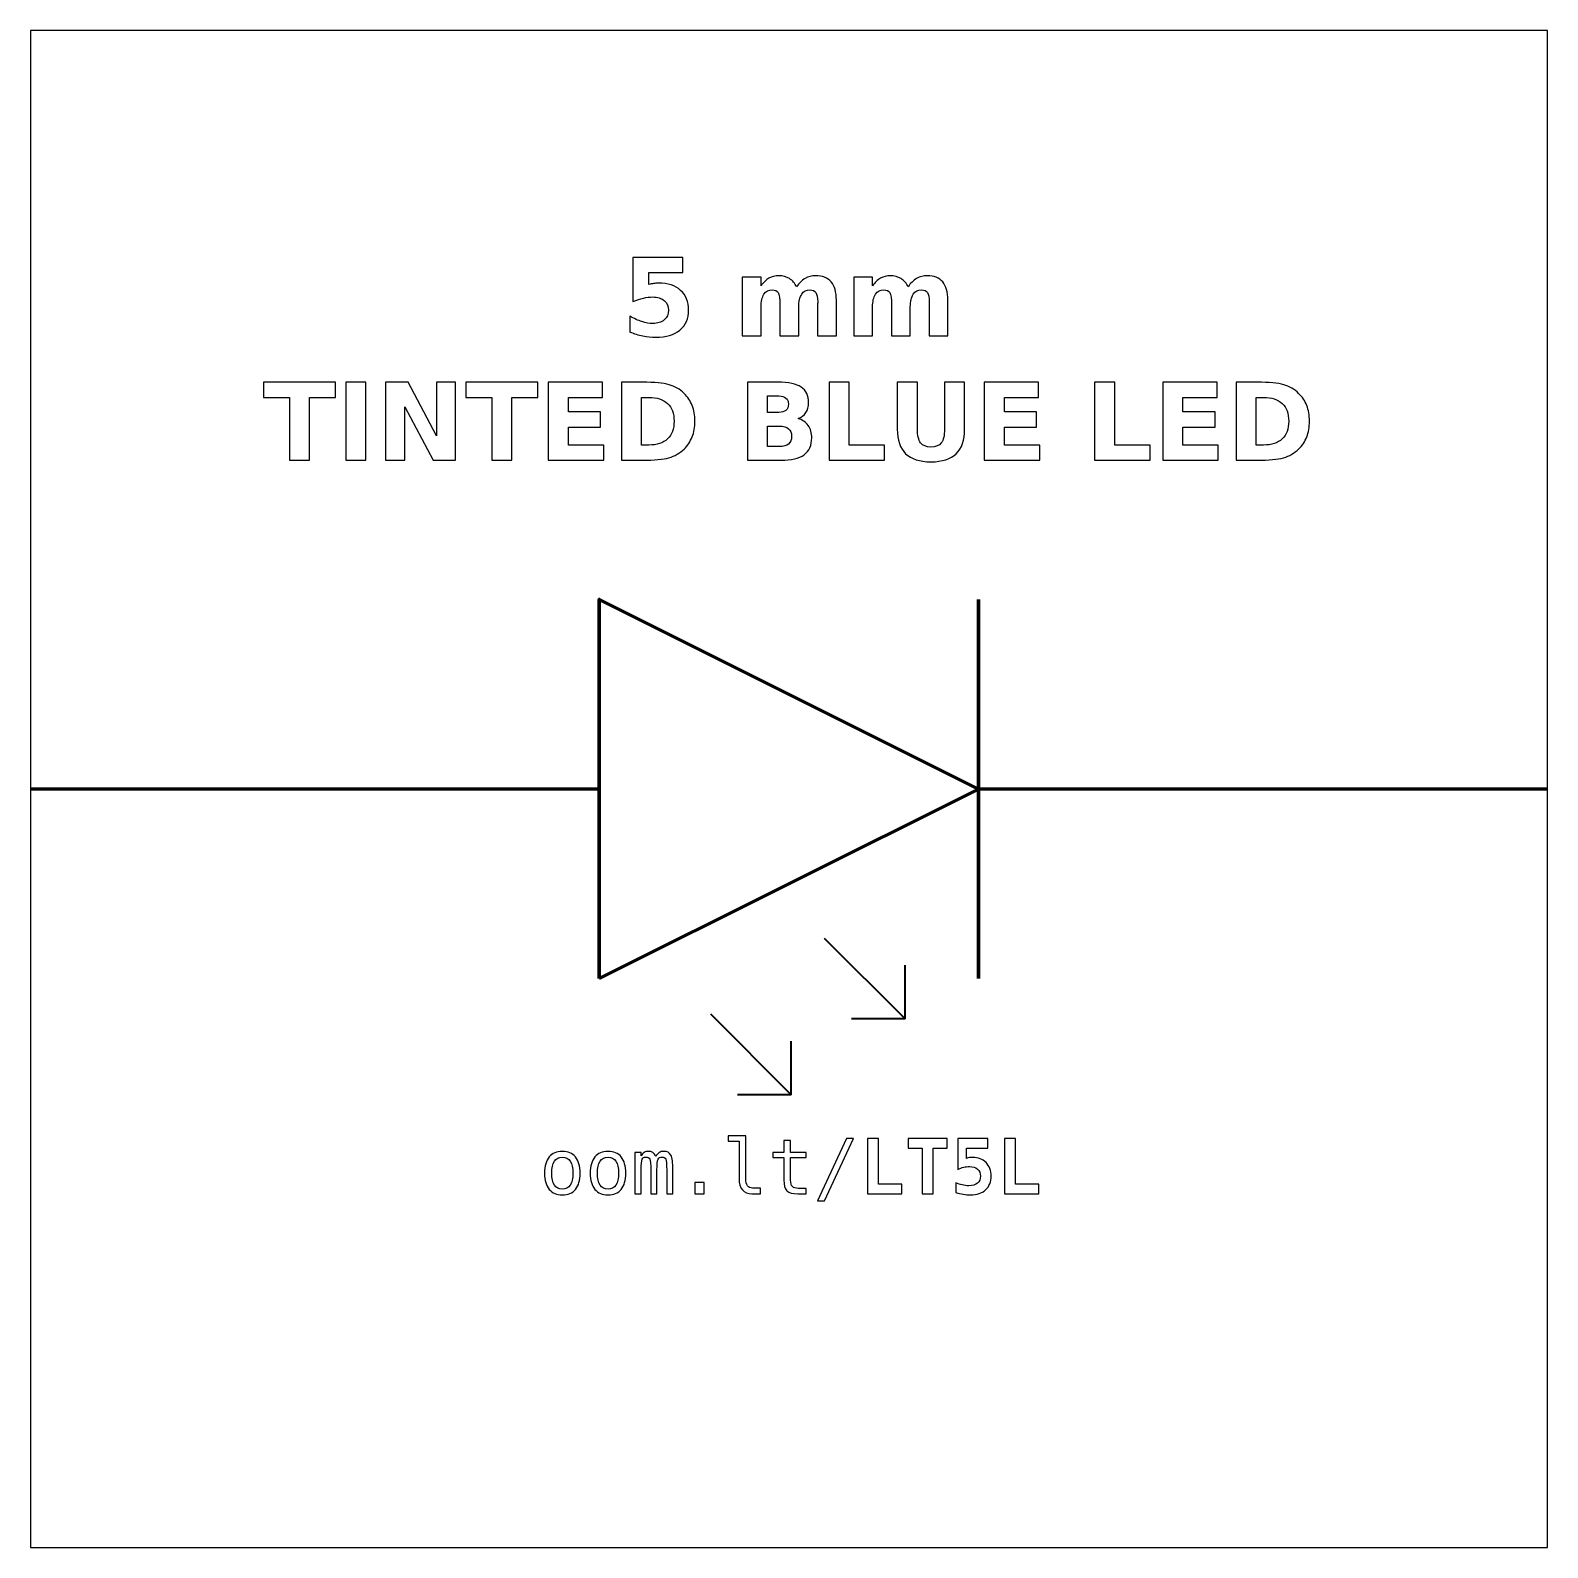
# Model space of a CAD drawing. Header units: centimetres. Extents: x -11.5 to -9.5, y -15.85 to -13.85.
import ezdxf

# ---------------------------------------------------------------- set-up
doc = ezdxf.new("R2010")
doc.units = ezdxf.units.CM
doc.header["$MEASUREMENT"] = 0
doc.layers.add('Layer 1', color=7, linetype='Continuous')

msp = doc.modelspace()

# ---------------------------------------------------------------- linework, layer by layer
at = {"layer": 'Layer 1', "color": 7}
msp.add_open_spline([(-11.5, -13.85), (-11.5, -13.85), (-9.5, -13.85), (-9.5, -13.85), (-9.5, -13.85), (-9.5, -13.85), (-9.5, -15.85), (-9.5, -15.85), (-9.5, -15.85), (-9.5, -15.85), (-11.5, -15.85), (-11.5, -15.85), (-11.5, -15.85), (-11.5, -15.85), (-11.5, -13.85), (-11.5, -13.85)], degree=3, knots=[0, 0, 0, 0, 0.25, 0.25, 0.25, 0.25, 0.5, 0.5, 0.5, 0.5, 0.75, 0.75, 0.75, 0.75, 1, 1, 1, 1], dxfattribs=at)
at = {"layer": 'Layer 1', "color": 250}
for points, knots in [([(-10.70574, -14.14959), (-10.70574, -14.14959), (-10.6398, -14.14959), (-10.6398, -14.14959), (-10.6398, -14.14959), (-10.6398, -14.14959), (-10.6398, -14.16909), (-10.6398, -14.16909), (-10.6398, -14.16909), (-10.6398, -14.16909), (-10.6846, -14.16909), (-10.6846, -14.16909), (-10.6846, -14.16909), (-10.6846, -14.16909), (-10.6846, -14.18501), (-10.6846, -14.18501), (-10.6846, -14.18501), (-10.68258, -14.18447), (-10.68055, -14.18405), (-10.67851, -14.18374), (-10.67851, -14.18374), (-10.67646, -14.18343), (-10.67432, -14.18329), (-10.67213, -14.18329), (-10.67213, -14.18329), (-10.65958, -14.18329), (-10.64982, -14.18642), (-10.64283, -14.1927), (-10.64283, -14.1927), (-10.63585, -14.19896), (-10.63237, -14.2077), (-10.63237, -14.2189), (-10.63237, -14.2189), (-10.63237, -14.23002), (-10.63618, -14.23873), (-10.64377, -14.24503), (-10.64377, -14.24503), (-10.65137, -14.25131), (-10.66193, -14.25446), (-10.67543, -14.25446), (-10.67543, -14.25446), (-10.68126, -14.25446), (-10.68705, -14.25389), (-10.69276, -14.25277), (-10.69276, -14.25277), (-10.69848, -14.25164), (-10.70417, -14.24994), (-10.70981, -14.24764), (-10.70981, -14.24764), (-10.70981, -14.24764), (-10.70981, -14.22675), (-10.70981, -14.22675), (-10.70981, -14.22675), (-10.70421, -14.22998), (-10.6989, -14.23238), (-10.69387, -14.23397), (-10.69387, -14.23397), (-10.68883, -14.2356), (-10.68408, -14.2364), (-10.67964, -14.2364), (-10.67964, -14.2364), (-10.67319, -14.2364), (-10.66814, -14.23482), (-10.66444, -14.23167), (-10.66444, -14.23167), (-10.66075, -14.22854), (-10.65889, -14.22429), (-10.65889, -14.2189), (-10.65889, -14.2189), (-10.65889, -14.21349), (-10.66075, -14.20923), (-10.66444, -14.20611), (-10.66444, -14.20611), (-10.66814, -14.20298), (-10.67319, -14.20143), (-10.67964, -14.20143), (-10.67964, -14.20143), (-10.68345, -14.20143), (-10.68752, -14.20192), (-10.69182, -14.20291), (-10.69182, -14.20291), (-10.69615, -14.20389), (-10.70078, -14.20542), (-10.70574, -14.20749), (-10.70574, -14.20749), (-10.70574, -14.20749), (-10.70574, -14.14959), (-10.70574, -14.14959)], [0, 0, 0, 0, 0.0454545, 0.0454545, 0.0454545, 0.0454545, 0.0909091, 0.0909091, 0.0909091, 0.0909091, 0.1363636, 0.1363636, 0.1363636, 0.1363636, 0.1818182, 0.1818182, 0.1818182, 0.1818182, 0.2272727, 0.2272727, 0.2272727, 0.2272727, 0.2727273, 0.2727273, 0.2727273, 0.2727273, 0.3181818, 0.3181818, 0.3181818, 0.3181818, 0.3636364, 0.3636364, 0.3636364, 0.3636364, 0.4090909, 0.4090909, 0.4090909, 0.4090909, 0.4545455, 0.4545455, 0.4545455, 0.4545455, 0.5, 0.5, 0.5, 0.5, 0.5454545, 0.5454545, 0.5454545, 0.5454545, 0.5909091, 0.5909091, 0.5909091, 0.5909091, 0.6363636, 0.6363636, 0.6363636, 0.6363636, 0.6818182, 0.6818182, 0.6818182, 0.6818182, 0.7272727, 0.7272727, 0.7272727, 0.7272727, 0.7727273, 0.7727273, 0.7727273, 0.7727273, 0.8181818, 0.8181818, 0.8181818, 0.8181818, 0.8636364, 0.8636364, 0.8636364, 0.8636364, 0.9090909, 0.9090909, 0.9090909, 0.9090909, 0.9545455, 0.9545455, 0.9545455, 0.9545455, 1, 1, 1, 1]), ([(-10.49001, -14.18811), (-10.48688, -14.18334), (-10.48319, -14.17969), (-10.47888, -14.1772), (-10.47888, -14.1772), (-10.47458, -14.17468), (-10.46988, -14.17344), (-10.46473, -14.17344), (-10.46473, -14.17344), (-10.45586, -14.17344), (-10.44911, -14.17617), (-10.44448, -14.18165), (-10.44448, -14.18165), (-10.43984, -14.1871), (-10.43751, -14.19505), (-10.43751, -14.20547), (-10.43751, -14.20547), (-10.43751, -14.20547), (-10.43751, -14.25246), (-10.43751, -14.25246), (-10.43751, -14.25246), (-10.43751, -14.25246), (-10.46233, -14.25246), (-10.46233, -14.25246), (-10.46233, -14.25246), (-10.46233, -14.25246), (-10.46233, -14.21222), (-10.46233, -14.21222), (-10.46233, -14.21222), (-10.46228, -14.21163), (-10.46226, -14.21102), (-10.46223, -14.21036), (-10.46223, -14.21036), (-10.46221, -14.20973), (-10.46219, -14.20881), (-10.46219, -14.20761), (-10.46219, -14.20761), (-10.46219, -14.20215), (-10.46298, -14.19818), (-10.46461, -14.19573), (-10.46461, -14.19573), (-10.46621, -14.19326), (-10.46879, -14.19204), (-10.47237, -14.19204), (-10.47237, -14.19204), (-10.47707, -14.19204), (-10.48067, -14.19397), (-10.48323, -14.19783), (-10.48323, -14.19783), (-10.48577, -14.20168), (-10.48709, -14.20726), (-10.48719, -14.21457), (-10.48719, -14.21457), (-10.48719, -14.21457), (-10.48719, -14.25246), (-10.48719, -14.25246), (-10.48719, -14.25246), (-10.48719, -14.25246), (-10.512, -14.25246), (-10.512, -14.25246), (-10.512, -14.25246), (-10.512, -14.25246), (-10.512, -14.21222), (-10.512, -14.21222), (-10.512, -14.21222), (-10.512, -14.20368), (-10.51273, -14.19818), (-10.51421, -14.19573), (-10.51421, -14.19573), (-10.51567, -14.19326), (-10.51828, -14.19204), (-10.52204, -14.19204), (-10.52204, -14.19204), (-10.52679, -14.19204), (-10.53044, -14.19399), (-10.533, -14.19787), (-10.533, -14.19787), (-10.53556, -14.20175), (-10.53686, -14.20728), (-10.53686, -14.2145), (-10.53686, -14.2145), (-10.53686, -14.2145), (-10.53686, -14.25246), (-10.53686, -14.25246), (-10.53686, -14.25246), (-10.53686, -14.25246), (-10.56167, -14.25246), (-10.56167, -14.25246), (-10.56167, -14.25246), (-10.56167, -14.25246), (-10.56167, -14.1753), (-10.56167, -14.1753), (-10.56167, -14.1753), (-10.56167, -14.1753), (-10.53686, -14.1753), (-10.53686, -14.1753), (-10.53686, -14.1753), (-10.53686, -14.1753), (-10.53686, -14.18661), (-10.53686, -14.18661), (-10.53686, -14.18661), (-10.53382, -14.18223), (-10.53034, -14.17897), (-10.52641, -14.17675), (-10.52641, -14.17675), (-10.52249, -14.17454), (-10.51816, -14.17344), (-10.51343, -14.17344), (-10.51343, -14.17344), (-10.50812, -14.17344), (-10.50339, -14.17473), (-10.49932, -14.1773), (-10.49932, -14.1773), (-10.49523, -14.17988), (-10.49212, -14.18348), (-10.49001, -14.18811)], [0, 0, 0, 0, 0.0344828, 0.0344828, 0.0344828, 0.0344828, 0.0689655, 0.0689655, 0.0689655, 0.0689655, 0.1034483, 0.1034483, 0.1034483, 0.1034483, 0.137931, 0.137931, 0.137931, 0.137931, 0.1724138, 0.1724138, 0.1724138, 0.1724138, 0.2068966, 0.2068966, 0.2068966, 0.2068966, 0.2413793, 0.2413793, 0.2413793, 0.2413793, 0.2758621, 0.2758621, 0.2758621, 0.2758621, 0.3103448, 0.3103448, 0.3103448, 0.3103448, 0.3448276, 0.3448276, 0.3448276, 0.3448276, 0.3793103, 0.3793103, 0.3793103, 0.3793103, 0.4137931, 0.4137931, 0.4137931, 0.4137931, 0.4482759, 0.4482759, 0.4482759, 0.4482759, 0.4827586, 0.4827586, 0.4827586, 0.4827586, 0.5172414, 0.5172414, 0.5172414, 0.5172414, 0.5517241, 0.5517241, 0.5517241, 0.5517241, 0.5862069, 0.5862069, 0.5862069, 0.5862069, 0.6206897, 0.6206897, 0.6206897, 0.6206897, 0.6551724, 0.6551724, 0.6551724, 0.6551724, 0.6896552, 0.6896552, 0.6896552, 0.6896552, 0.7241379, 0.7241379, 0.7241379, 0.7241379, 0.7586207, 0.7586207, 0.7586207, 0.7586207, 0.7931034, 0.7931034, 0.7931034, 0.7931034, 0.8275862, 0.8275862, 0.8275862, 0.8275862, 0.862069, 0.862069, 0.862069, 0.862069, 0.8965517, 0.8965517, 0.8965517, 0.8965517, 0.9310345, 0.9310345, 0.9310345, 0.9310345, 0.9655172, 0.9655172, 0.9655172, 0.9655172, 1, 1, 1, 1]), ([(-10.34297, -14.18811), (-10.33984, -14.18334), (-10.33615, -14.17969), (-10.33184, -14.1772), (-10.33184, -14.1772), (-10.32754, -14.17468), (-10.32284, -14.17344), (-10.31769, -14.17344), (-10.31769, -14.17344), (-10.30882, -14.17344), (-10.30207, -14.17617), (-10.29744, -14.18165), (-10.29744, -14.18165), (-10.2928, -14.1871), (-10.29047, -14.19505), (-10.29047, -14.20547), (-10.29047, -14.20547), (-10.29047, -14.20547), (-10.29047, -14.25246), (-10.29047, -14.25246), (-10.29047, -14.25246), (-10.29047, -14.25246), (-10.31529, -14.25246), (-10.31529, -14.25246), (-10.31529, -14.25246), (-10.31529, -14.25246), (-10.31529, -14.21222), (-10.31529, -14.21222), (-10.31529, -14.21222), (-10.31524, -14.21163), (-10.31522, -14.21102), (-10.31519, -14.21036), (-10.31519, -14.21036), (-10.31517, -14.20973), (-10.31515, -14.20881), (-10.31515, -14.20761), (-10.31515, -14.20761), (-10.31515, -14.20215), (-10.31594, -14.19818), (-10.31757, -14.19573), (-10.31757, -14.19573), (-10.31917, -14.19326), (-10.32175, -14.19204), (-10.32533, -14.19204), (-10.32533, -14.19204), (-10.33003, -14.19204), (-10.33363, -14.19397), (-10.33619, -14.19783), (-10.33619, -14.19783), (-10.33873, -14.20168), (-10.34005, -14.20726), (-10.34015, -14.21457), (-10.34015, -14.21457), (-10.34015, -14.21457), (-10.34015, -14.25246), (-10.34015, -14.25246), (-10.34015, -14.25246), (-10.34015, -14.25246), (-10.36496, -14.25246), (-10.36496, -14.25246), (-10.36496, -14.25246), (-10.36496, -14.25246), (-10.36496, -14.21222), (-10.36496, -14.21222), (-10.36496, -14.21222), (-10.36496, -14.20368), (-10.36569, -14.19818), (-10.36717, -14.19573), (-10.36717, -14.19573), (-10.36863, -14.19326), (-10.37124, -14.19204), (-10.375, -14.19204), (-10.375, -14.19204), (-10.37975, -14.19204), (-10.3834, -14.19399), (-10.38596, -14.19787), (-10.38596, -14.19787), (-10.38852, -14.20175), (-10.38982, -14.20728), (-10.38982, -14.2145), (-10.38982, -14.2145), (-10.38982, -14.2145), (-10.38982, -14.25246), (-10.38982, -14.25246), (-10.38982, -14.25246), (-10.38982, -14.25246), (-10.41463, -14.25246), (-10.41463, -14.25246), (-10.41463, -14.25246), (-10.41463, -14.25246), (-10.41463, -14.1753), (-10.41463, -14.1753), (-10.41463, -14.1753), (-10.41463, -14.1753), (-10.38982, -14.1753), (-10.38982, -14.1753), (-10.38982, -14.1753), (-10.38982, -14.1753), (-10.38982, -14.18661), (-10.38982, -14.18661), (-10.38982, -14.18661), (-10.38678, -14.18223), (-10.3833, -14.17897), (-10.37937, -14.17675), (-10.37937, -14.17675), (-10.37545, -14.17454), (-10.37112, -14.17344), (-10.36639, -14.17344), (-10.36639, -14.17344), (-10.36108, -14.17344), (-10.35635, -14.17473), (-10.35228, -14.1773), (-10.35228, -14.1773), (-10.34819, -14.17988), (-10.34508, -14.18348), (-10.34297, -14.18811)], [0, 0, 0, 0, 0.0344828, 0.0344828, 0.0344828, 0.0344828, 0.0689655, 0.0689655, 0.0689655, 0.0689655, 0.1034483, 0.1034483, 0.1034483, 0.1034483, 0.137931, 0.137931, 0.137931, 0.137931, 0.1724138, 0.1724138, 0.1724138, 0.1724138, 0.2068966, 0.2068966, 0.2068966, 0.2068966, 0.2413793, 0.2413793, 0.2413793, 0.2413793, 0.2758621, 0.2758621, 0.2758621, 0.2758621, 0.3103448, 0.3103448, 0.3103448, 0.3103448, 0.3448276, 0.3448276, 0.3448276, 0.3448276, 0.3793103, 0.3793103, 0.3793103, 0.3793103, 0.4137931, 0.4137931, 0.4137931, 0.4137931, 0.4482759, 0.4482759, 0.4482759, 0.4482759, 0.4827586, 0.4827586, 0.4827586, 0.4827586, 0.5172414, 0.5172414, 0.5172414, 0.5172414, 0.5517241, 0.5517241, 0.5517241, 0.5517241, 0.5862069, 0.5862069, 0.5862069, 0.5862069, 0.6206897, 0.6206897, 0.6206897, 0.6206897, 0.6551724, 0.6551724, 0.6551724, 0.6551724, 0.6896552, 0.6896552, 0.6896552, 0.6896552, 0.7241379, 0.7241379, 0.7241379, 0.7241379, 0.7586207, 0.7586207, 0.7586207, 0.7586207, 0.7931034, 0.7931034, 0.7931034, 0.7931034, 0.8275862, 0.8275862, 0.8275862, 0.8275862, 0.862069, 0.862069, 0.862069, 0.862069, 0.8965517, 0.8965517, 0.8965517, 0.8965517, 0.9310345, 0.9310345, 0.9310345, 0.9310345, 0.9655172, 0.9655172, 0.9655172, 0.9655172, 1, 1, 1, 1]), ([(-11.1927, -14.31384), (-11.1927, -14.31384), (-11.0979, -14.31384), (-11.0979, -14.31384), (-11.0979, -14.31384), (-11.0979, -14.31384), (-11.0979, -14.3339), (-11.0979, -14.3339), (-11.0979, -14.3339), (-11.0979, -14.3339), (-11.132, -14.3339), (-11.132, -14.3339), (-11.132, -14.3339), (-11.132, -14.3339), (-11.132, -14.41671), (-11.132, -14.41671), (-11.132, -14.41671), (-11.132, -14.41671), (-11.15853, -14.41671), (-11.15853, -14.41671), (-11.15853, -14.41671), (-11.15853, -14.41671), (-11.15853, -14.3339), (-11.15853, -14.3339), (-11.15853, -14.3339), (-11.15853, -14.3339), (-11.1927, -14.3339), (-11.1927, -14.3339), (-11.1927, -14.3339), (-11.1927, -14.3339), (-11.1927, -14.31384), (-11.1927, -14.31384)], [0, 0, 0, 0, 0.125, 0.125, 0.125, 0.125, 0.25, 0.25, 0.25, 0.25, 0.375, 0.375, 0.375, 0.375, 0.5, 0.5, 0.5, 0.5, 0.625, 0.625, 0.625, 0.625, 0.75, 0.75, 0.75, 0.75, 0.875, 0.875, 0.875, 0.875, 1, 1, 1, 1]), ([(-11.08416, -14.31384), (-11.08416, -14.31384), (-11.05763, -14.31384), (-11.05763, -14.31384), (-11.05763, -14.31384), (-11.05763, -14.31384), (-11.05763, -14.41671), (-11.05763, -14.41671), (-11.05763, -14.41671), (-11.05763, -14.41671), (-11.08416, -14.41671), (-11.08416, -14.41671), (-11.08416, -14.41671), (-11.08416, -14.41671), (-11.08416, -14.31384), (-11.08416, -14.31384)], [0, 0, 0, 0, 0.25, 0.25, 0.25, 0.25, 0.5, 0.5, 0.5, 0.5, 0.75, 0.75, 0.75, 0.75, 1, 1, 1, 1]), ([(-11.03167, -14.31384), (-11.03167, -14.31384), (-11.00204, -14.31384), (-11.00204, -14.31384), (-11.00204, -14.31384), (-11.00204, -14.31384), (-10.96462, -14.3844), (-10.96462, -14.3844), (-10.96462, -14.3844), (-10.96462, -14.3844), (-10.96462, -14.31384), (-10.96462, -14.31384), (-10.96462, -14.31384), (-10.96462, -14.31384), (-10.93948, -14.31384), (-10.93948, -14.31384), (-10.93948, -14.31384), (-10.93948, -14.31384), (-10.93948, -14.41671), (-10.93948, -14.41671), (-10.93948, -14.41671), (-10.93948, -14.41671), (-10.96911, -14.41671), (-10.96911, -14.41671), (-10.96911, -14.41671), (-10.96911, -14.41671), (-11.00653, -14.34615), (-11.00653, -14.34615), (-11.00653, -14.34615), (-11.00653, -14.34615), (-11.00653, -14.41671), (-11.00653, -14.41671), (-11.00653, -14.41671), (-11.00653, -14.41671), (-11.03167, -14.41671), (-11.03167, -14.41671), (-11.03167, -14.41671), (-11.03167, -14.41671), (-11.03167, -14.31384), (-11.03167, -14.31384)], [0, 0, 0, 0, 0.1, 0.1, 0.1, 0.1, 0.2, 0.2, 0.2, 0.2, 0.3, 0.3, 0.3, 0.3, 0.4, 0.4, 0.4, 0.4, 0.5, 0.5, 0.5, 0.5, 0.6, 0.6, 0.6, 0.6, 0.7, 0.7, 0.7, 0.7, 0.8, 0.8, 0.8, 0.8, 0.9, 0.9, 0.9, 0.9, 1, 1, 1, 1]), ([(-10.92586, -14.31384), (-10.92586, -14.31384), (-10.83106, -14.31384), (-10.83106, -14.31384), (-10.83106, -14.31384), (-10.83106, -14.31384), (-10.83106, -14.3339), (-10.83106, -14.3339), (-10.83106, -14.3339), (-10.83106, -14.3339), (-10.86516, -14.3339), (-10.86516, -14.3339), (-10.86516, -14.3339), (-10.86516, -14.3339), (-10.86516, -14.41671), (-10.86516, -14.41671), (-10.86516, -14.41671), (-10.86516, -14.41671), (-10.89169, -14.41671), (-10.89169, -14.41671), (-10.89169, -14.41671), (-10.89169, -14.41671), (-10.89169, -14.3339), (-10.89169, -14.3339), (-10.89169, -14.3339), (-10.89169, -14.3339), (-10.92586, -14.3339), (-10.92586, -14.3339), (-10.92586, -14.3339), (-10.92586, -14.3339), (-10.92586, -14.31384), (-10.92586, -14.31384)], [0, 0, 0, 0, 0.125, 0.125, 0.125, 0.125, 0.25, 0.25, 0.25, 0.25, 0.375, 0.375, 0.375, 0.375, 0.5, 0.5, 0.5, 0.5, 0.625, 0.625, 0.625, 0.625, 0.75, 0.75, 0.75, 0.75, 0.875, 0.875, 0.875, 0.875, 1, 1, 1, 1]), ([(-10.81732, -14.31384), (-10.81732, -14.31384), (-10.74573, -14.31384), (-10.74573, -14.31384), (-10.74573, -14.31384), (-10.74573, -14.31384), (-10.74573, -14.3339), (-10.74573, -14.3339), (-10.74573, -14.3339), (-10.74573, -14.3339), (-10.79079, -14.3339), (-10.79079, -14.3339), (-10.79079, -14.3339), (-10.79079, -14.3339), (-10.79079, -14.35305), (-10.79079, -14.35305), (-10.79079, -14.35305), (-10.79079, -14.35305), (-10.74844, -14.35305), (-10.74844, -14.35305), (-10.74844, -14.35305), (-10.74844, -14.35305), (-10.74844, -14.37311), (-10.74844, -14.37311), (-10.74844, -14.37311), (-10.74844, -14.37311), (-10.79079, -14.37311), (-10.79079, -14.37311), (-10.79079, -14.37311), (-10.79079, -14.37311), (-10.79079, -14.39665), (-10.79079, -14.39665), (-10.79079, -14.39665), (-10.79079, -14.39665), (-10.74423, -14.39665), (-10.74423, -14.39665), (-10.74423, -14.39665), (-10.74423, -14.39665), (-10.74423, -14.41671), (-10.74423, -14.41671), (-10.74423, -14.41671), (-10.74423, -14.41671), (-10.81732, -14.41671), (-10.81732, -14.41671), (-10.81732, -14.41671), (-10.81732, -14.41671), (-10.81732, -14.31384), (-10.81732, -14.31384)], [0, 0, 0, 0, 0.0833333, 0.0833333, 0.0833333, 0.0833333, 0.1666667, 0.1666667, 0.1666667, 0.1666667, 0.25, 0.25, 0.25, 0.25, 0.3333333, 0.3333333, 0.3333333, 0.3333333, 0.4166667, 0.4166667, 0.4166667, 0.4166667, 0.5, 0.5, 0.5, 0.5, 0.5833333, 0.5833333, 0.5833333, 0.5833333, 0.6666667, 0.6666667, 0.6666667, 0.6666667, 0.75, 0.75, 0.75, 0.75, 0.8333333, 0.8333333, 0.8333333, 0.8333333, 0.9166667, 0.9166667, 0.9166667, 0.9166667, 1, 1, 1, 1]), ([(-10.72092, -14.31384), (-10.72092, -14.31384), (-10.69293, -14.31384), (-10.69293, -14.31384), (-10.69293, -14.31384), (-10.67732, -14.31384), (-10.6657, -14.31495), (-10.65806, -14.31718), (-10.65806, -14.31718), (-10.65041, -14.31941), (-10.64385, -14.32318), (-10.63837, -14.32852), (-10.63837, -14.32852), (-10.63355, -14.33315), (-10.62998, -14.33851), (-10.62762, -14.34458), (-10.62762, -14.34458), (-10.6253, -14.35062), (-10.62412, -14.35749), (-10.62412, -14.36518), (-10.62412, -14.36518), (-10.62412, -14.37294), (-10.6253, -14.37986), (-10.62762, -14.38595), (-10.62762, -14.38595), (-10.62998, -14.39204), (-10.63355, -14.3974), (-10.63837, -14.40203), (-10.63837, -14.40203), (-10.6439, -14.40737), (-10.65051, -14.41114), (-10.65822, -14.41337), (-10.65822, -14.41337), (-10.66594, -14.4156), (-10.67751, -14.41671), (-10.69293, -14.41671), (-10.69293, -14.41671), (-10.69293, -14.41671), (-10.72092, -14.41671), (-10.72092, -14.41671), (-10.72092, -14.41671), (-10.72092, -14.41671), (-10.72092, -14.31384), (-10.72092, -14.31384)], [0, 0, 0, 0, 0.0909091, 0.0909091, 0.0909091, 0.0909091, 0.1818182, 0.1818182, 0.1818182, 0.1818182, 0.2727273, 0.2727273, 0.2727273, 0.2727273, 0.3636364, 0.3636364, 0.3636364, 0.3636364, 0.4545455, 0.4545455, 0.4545455, 0.4545455, 0.5454545, 0.5454545, 0.5454545, 0.5454545, 0.6363636, 0.6363636, 0.6363636, 0.6363636, 0.7272727, 0.7272727, 0.7272727, 0.7272727, 0.8181818, 0.8181818, 0.8181818, 0.8181818, 0.9090909, 0.9090909, 0.9090909, 0.9090909, 1, 1, 1, 1]), ([(-10.4879, -14.36165), (-10.48221, -14.3633), (-10.47779, -14.36636), (-10.47466, -14.37083), (-10.47466, -14.37083), (-10.47153, -14.37527), (-10.46998, -14.38075), (-10.46998, -14.38722), (-10.46998, -14.38722), (-10.46998, -14.39714), (-10.47335, -14.40453), (-10.48005, -14.4094), (-10.48005, -14.4094), (-10.48675, -14.41426), (-10.49696, -14.41671), (-10.51065, -14.41671), (-10.51065, -14.41671), (-10.51065, -14.41671), (-10.55467, -14.41671), (-10.55467, -14.41671), (-10.55467, -14.41671), (-10.55467, -14.41671), (-10.55467, -14.31384), (-10.55467, -14.31384), (-10.55467, -14.31384), (-10.55467, -14.31384), (-10.51485, -14.31384), (-10.51485, -14.31384), (-10.51485, -14.31384), (-10.50056, -14.31384), (-10.49021, -14.316), (-10.48381, -14.32031), (-10.48381, -14.32031), (-10.47739, -14.32464), (-10.47419, -14.33155), (-10.47419, -14.34105), (-10.47419, -14.34105), (-10.47419, -14.34606), (-10.47537, -14.35032), (-10.4777, -14.35385), (-10.4777, -14.35385), (-10.48005, -14.35735), (-10.48343, -14.35996), (-10.4879, -14.36165)], [0, 0, 0, 0, 0.0909091, 0.0909091, 0.0909091, 0.0909091, 0.1818182, 0.1818182, 0.1818182, 0.1818182, 0.2727273, 0.2727273, 0.2727273, 0.2727273, 0.3636364, 0.3636364, 0.3636364, 0.3636364, 0.4545455, 0.4545455, 0.4545455, 0.4545455, 0.5454545, 0.5454545, 0.5454545, 0.5454545, 0.6363636, 0.6363636, 0.6363636, 0.6363636, 0.7272727, 0.7272727, 0.7272727, 0.7272727, 0.8181818, 0.8181818, 0.8181818, 0.8181818, 0.9090909, 0.9090909, 0.9090909, 0.9090909, 1, 1, 1, 1]), ([(-10.44712, -14.31384), (-10.44712, -14.31384), (-10.42059, -14.31384), (-10.42059, -14.31384), (-10.42059, -14.31384), (-10.42059, -14.31384), (-10.42059, -14.39665), (-10.42059, -14.39665), (-10.42059, -14.39665), (-10.42059, -14.39665), (-10.37403, -14.39665), (-10.37403, -14.39665), (-10.37403, -14.39665), (-10.37403, -14.39665), (-10.37403, -14.41671), (-10.37403, -14.41671), (-10.37403, -14.41671), (-10.37403, -14.41671), (-10.44712, -14.41671), (-10.44712, -14.41671), (-10.44712, -14.41671), (-10.44712, -14.41671), (-10.44712, -14.31384), (-10.44712, -14.31384)], [0, 0, 0, 0, 0.1666667, 0.1666667, 0.1666667, 0.1666667, 0.3333333, 0.3333333, 0.3333333, 0.3333333, 0.5, 0.5, 0.5, 0.5, 0.6666667, 0.6666667, 0.6666667, 0.6666667, 0.8333333, 0.8333333, 0.8333333, 0.8333333, 1, 1, 1, 1]), ([(-10.35721, -14.31384), (-10.35721, -14.31384), (-10.33068, -14.31384), (-10.33068, -14.31384), (-10.33068, -14.31384), (-10.33068, -14.31384), (-10.33068, -14.37551), (-10.33068, -14.37551), (-10.33068, -14.37551), (-10.33068, -14.384), (-10.3293, -14.39009), (-10.32652, -14.39373), (-10.32652, -14.39373), (-10.32374, -14.39738), (-10.31921, -14.39921), (-10.3129, -14.39921), (-10.3129, -14.39921), (-10.30655, -14.39921), (-10.30199, -14.39738), (-10.29922, -14.39373), (-10.29922, -14.39373), (-10.29644, -14.39009), (-10.29505, -14.384), (-10.29505, -14.37551), (-10.29505, -14.37551), (-10.29505, -14.37551), (-10.29505, -14.31384), (-10.29505, -14.31384), (-10.29505, -14.31384), (-10.29505, -14.31384), (-10.26852, -14.31384), (-10.26852, -14.31384), (-10.26852, -14.31384), (-10.26852, -14.31384), (-10.26852, -14.37551), (-10.26852, -14.37551), (-10.26852, -14.37551), (-10.26852, -14.39006), (-10.27217, -14.40091), (-10.27948, -14.40803), (-10.27948, -14.40803), (-10.28677, -14.41516), (-10.29792, -14.41871), (-10.3129, -14.41871), (-10.3129, -14.41871), (-10.32784, -14.41871), (-10.33896, -14.41516), (-10.34625, -14.40803), (-10.34625, -14.40803), (-10.35357, -14.40091), (-10.35721, -14.39006), (-10.35721, -14.37551), (-10.35721, -14.37551), (-10.35721, -14.37551), (-10.35721, -14.31384), (-10.35721, -14.31384)], [0, 0, 0, 0, 0.0714286, 0.0714286, 0.0714286, 0.0714286, 0.1428571, 0.1428571, 0.1428571, 0.1428571, 0.2142857, 0.2142857, 0.2142857, 0.2142857, 0.2857143, 0.2857143, 0.2857143, 0.2857143, 0.3571429, 0.3571429, 0.3571429, 0.3571429, 0.4285714, 0.4285714, 0.4285714, 0.4285714, 0.5, 0.5, 0.5, 0.5, 0.5714286, 0.5714286, 0.5714286, 0.5714286, 0.6428571, 0.6428571, 0.6428571, 0.6428571, 0.7142857, 0.7142857, 0.7142857, 0.7142857, 0.7857143, 0.7857143, 0.7857143, 0.7857143, 0.8571429, 0.8571429, 0.8571429, 0.8571429, 0.9285714, 0.9285714, 0.9285714, 0.9285714, 1, 1, 1, 1]), ([(-10.24263, -14.31384), (-10.24263, -14.31384), (-10.17104, -14.31384), (-10.17104, -14.31384), (-10.17104, -14.31384), (-10.17104, -14.31384), (-10.17104, -14.3339), (-10.17104, -14.3339), (-10.17104, -14.3339), (-10.17104, -14.3339), (-10.2161, -14.3339), (-10.2161, -14.3339), (-10.2161, -14.3339), (-10.2161, -14.3339), (-10.2161, -14.35305), (-10.2161, -14.35305), (-10.2161, -14.35305), (-10.2161, -14.35305), (-10.17375, -14.35305), (-10.17375, -14.35305), (-10.17375, -14.35305), (-10.17375, -14.35305), (-10.17375, -14.37311), (-10.17375, -14.37311), (-10.17375, -14.37311), (-10.17375, -14.37311), (-10.2161, -14.37311), (-10.2161, -14.37311), (-10.2161, -14.37311), (-10.2161, -14.37311), (-10.2161, -14.39665), (-10.2161, -14.39665), (-10.2161, -14.39665), (-10.2161, -14.39665), (-10.16954, -14.39665), (-10.16954, -14.39665), (-10.16954, -14.39665), (-10.16954, -14.39665), (-10.16954, -14.41671), (-10.16954, -14.41671), (-10.16954, -14.41671), (-10.16954, -14.41671), (-10.24263, -14.41671), (-10.24263, -14.41671), (-10.24263, -14.41671), (-10.24263, -14.41671), (-10.24263, -14.31384), (-10.24263, -14.31384)], [0, 0, 0, 0, 0.0833333, 0.0833333, 0.0833333, 0.0833333, 0.1666667, 0.1666667, 0.1666667, 0.1666667, 0.25, 0.25, 0.25, 0.25, 0.3333333, 0.3333333, 0.3333333, 0.3333333, 0.4166667, 0.4166667, 0.4166667, 0.4166667, 0.5, 0.5, 0.5, 0.5, 0.5833333, 0.5833333, 0.5833333, 0.5833333, 0.6666667, 0.6666667, 0.6666667, 0.6666667, 0.75, 0.75, 0.75, 0.75, 0.8333333, 0.8333333, 0.8333333, 0.8333333, 0.9166667, 0.9166667, 0.9166667, 0.9166667, 1, 1, 1, 1]), ([(-10.0971, -14.31384), (-10.0971, -14.31384), (-10.07057, -14.31384), (-10.07057, -14.31384), (-10.07057, -14.31384), (-10.07057, -14.31384), (-10.07057, -14.39665), (-10.07057, -14.39665), (-10.07057, -14.39665), (-10.07057, -14.39665), (-10.02401, -14.39665), (-10.02401, -14.39665), (-10.02401, -14.39665), (-10.02401, -14.39665), (-10.02401, -14.41671), (-10.02401, -14.41671), (-10.02401, -14.41671), (-10.02401, -14.41671), (-10.0971, -14.41671), (-10.0971, -14.41671), (-10.0971, -14.41671), (-10.0971, -14.41671), (-10.0971, -14.31384), (-10.0971, -14.31384)], [0, 0, 0, 0, 0.1666667, 0.1666667, 0.1666667, 0.1666667, 0.3333333, 0.3333333, 0.3333333, 0.3333333, 0.5, 0.5, 0.5, 0.5, 0.6666667, 0.6666667, 0.6666667, 0.6666667, 0.8333333, 0.8333333, 0.8333333, 0.8333333, 1, 1, 1, 1]), ([(-10.00719, -14.31384), (-10.00719, -14.31384), (-9.9356, -14.31384), (-9.9356, -14.31384), (-9.9356, -14.31384), (-9.9356, -14.31384), (-9.9356, -14.3339), (-9.9356, -14.3339), (-9.9356, -14.3339), (-9.9356, -14.3339), (-9.98066, -14.3339), (-9.98066, -14.3339), (-9.98066, -14.3339), (-9.98066, -14.3339), (-9.98066, -14.35305), (-9.98066, -14.35305), (-9.98066, -14.35305), (-9.98066, -14.35305), (-9.93831, -14.35305), (-9.93831, -14.35305), (-9.93831, -14.35305), (-9.93831, -14.35305), (-9.93831, -14.37311), (-9.93831, -14.37311), (-9.93831, -14.37311), (-9.93831, -14.37311), (-9.98066, -14.37311), (-9.98066, -14.37311), (-9.98066, -14.37311), (-9.98066, -14.37311), (-9.98066, -14.39665), (-9.98066, -14.39665), (-9.98066, -14.39665), (-9.98066, -14.39665), (-9.9341, -14.39665), (-9.9341, -14.39665), (-9.9341, -14.39665), (-9.9341, -14.39665), (-9.9341, -14.41671), (-9.9341, -14.41671), (-9.9341, -14.41671), (-9.9341, -14.41671), (-10.00719, -14.41671), (-10.00719, -14.41671), (-10.00719, -14.41671), (-10.00719, -14.41671), (-10.00719, -14.31384), (-10.00719, -14.31384)], [0, 0, 0, 0, 0.0833333, 0.0833333, 0.0833333, 0.0833333, 0.1666667, 0.1666667, 0.1666667, 0.1666667, 0.25, 0.25, 0.25, 0.25, 0.3333333, 0.3333333, 0.3333333, 0.3333333, 0.4166667, 0.4166667, 0.4166667, 0.4166667, 0.5, 0.5, 0.5, 0.5, 0.5833333, 0.5833333, 0.5833333, 0.5833333, 0.6666667, 0.6666667, 0.6666667, 0.6666667, 0.75, 0.75, 0.75, 0.75, 0.8333333, 0.8333333, 0.8333333, 0.8333333, 0.9166667, 0.9166667, 0.9166667, 0.9166667, 1, 1, 1, 1]), ([(-9.91079, -14.31384), (-9.91079, -14.31384), (-9.8828, -14.31384), (-9.8828, -14.31384), (-9.8828, -14.31384), (-9.86719, -14.31384), (-9.85557, -14.31495), (-9.84793, -14.31718), (-9.84793, -14.31718), (-9.84028, -14.31941), (-9.83372, -14.32318), (-9.82824, -14.32852), (-9.82824, -14.32852), (-9.82342, -14.33315), (-9.81985, -14.33851), (-9.81749, -14.34458), (-9.81749, -14.34458), (-9.81517, -14.35062), (-9.81399, -14.35749), (-9.81399, -14.36518), (-9.81399, -14.36518), (-9.81399, -14.37294), (-9.81517, -14.37986), (-9.81749, -14.38595), (-9.81749, -14.38595), (-9.81985, -14.39204), (-9.82342, -14.3974), (-9.82824, -14.40203), (-9.82824, -14.40203), (-9.83377, -14.40737), (-9.84038, -14.41114), (-9.84809, -14.41337), (-9.84809, -14.41337), (-9.85581, -14.4156), (-9.86738, -14.41671), (-9.8828, -14.41671), (-9.8828, -14.41671), (-9.8828, -14.41671), (-9.91079, -14.41671), (-9.91079, -14.41671), (-9.91079, -14.41671), (-9.91079, -14.41671), (-9.91079, -14.31384), (-9.91079, -14.31384)], [0, 0, 0, 0, 0.0909091, 0.0909091, 0.0909091, 0.0909091, 0.1818182, 0.1818182, 0.1818182, 0.1818182, 0.2727273, 0.2727273, 0.2727273, 0.2727273, 0.3636364, 0.3636364, 0.3636364, 0.3636364, 0.4545455, 0.4545455, 0.4545455, 0.4545455, 0.5454545, 0.5454545, 0.5454545, 0.5454545, 0.6363636, 0.6363636, 0.6363636, 0.6363636, 0.7272727, 0.7272727, 0.7272727, 0.7272727, 0.8181818, 0.8181818, 0.8181818, 0.8181818, 0.9090909, 0.9090909, 0.9090909, 0.9090909, 1, 1, 1, 1]), ([(-10.69439, -14.3339), (-10.69439, -14.3339), (-10.69439, -14.39665), (-10.69439, -14.39665), (-10.69439, -14.39665), (-10.69439, -14.39665), (-10.68489, -14.39665), (-10.68489, -14.39665), (-10.68489, -14.39665), (-10.67405, -14.39665), (-10.66577, -14.39397), (-10.66006, -14.38858), (-10.66006, -14.38858), (-10.65434, -14.38322), (-10.65147, -14.37541), (-10.65147, -14.36518), (-10.65147, -14.36518), (-10.65147, -14.35497), (-10.65432, -14.34721), (-10.66001, -14.3419), (-10.66001, -14.3419), (-10.6657, -14.33656), (-10.674, -14.3339), (-10.68489, -14.3339), (-10.68489, -14.3339), (-10.68489, -14.3339), (-10.69439, -14.3339), (-10.69439, -14.3339)], [0, 0, 0, 0, 0.1428571, 0.1428571, 0.1428571, 0.1428571, 0.2857143, 0.2857143, 0.2857143, 0.2857143, 0.4285714, 0.4285714, 0.4285714, 0.4285714, 0.5714286, 0.5714286, 0.5714286, 0.5714286, 0.7142857, 0.7142857, 0.7142857, 0.7142857, 0.8571429, 0.8571429, 0.8571429, 0.8571429, 1, 1, 1, 1]), ([(-10.51347, -14.35366), (-10.50928, -14.35366), (-10.50611, -14.35274), (-10.50397, -14.35091), (-10.50397, -14.35091), (-10.5018, -14.34907), (-10.50072, -14.34637), (-10.50072, -14.34277), (-10.50072, -14.34277), (-10.50072, -14.33924), (-10.5018, -14.33656), (-10.50397, -14.3347), (-10.50397, -14.3347), (-10.50611, -14.33284), (-10.50928, -14.3319), (-10.51347, -14.3319), (-10.51347, -14.3319), (-10.51347, -14.3319), (-10.52814, -14.3319), (-10.52814, -14.3319), (-10.52814, -14.3319), (-10.52814, -14.3319), (-10.52814, -14.35366), (-10.52814, -14.35366), (-10.52814, -14.35366), (-10.52814, -14.35366), (-10.51347, -14.35366), (-10.51347, -14.35366)], [0, 0, 0, 0, 0.1428571, 0.1428571, 0.1428571, 0.1428571, 0.2857143, 0.2857143, 0.2857143, 0.2857143, 0.4285714, 0.4285714, 0.4285714, 0.4285714, 0.5714286, 0.5714286, 0.5714286, 0.5714286, 0.7142857, 0.7142857, 0.7142857, 0.7142857, 0.8571429, 0.8571429, 0.8571429, 0.8571429, 1, 1, 1, 1]), ([(-9.88426, -14.3339), (-9.88426, -14.3339), (-9.88426, -14.39665), (-9.88426, -14.39665), (-9.88426, -14.39665), (-9.88426, -14.39665), (-9.87476, -14.39665), (-9.87476, -14.39665), (-9.87476, -14.39665), (-9.86392, -14.39665), (-9.85564, -14.39397), (-9.84993, -14.38858), (-9.84993, -14.38858), (-9.84421, -14.38322), (-9.84134, -14.37541), (-9.84134, -14.36518), (-9.84134, -14.36518), (-9.84134, -14.35497), (-9.84419, -14.34721), (-9.84988, -14.3419), (-9.84988, -14.3419), (-9.85557, -14.33656), (-9.86387, -14.3339), (-9.87476, -14.3339), (-9.87476, -14.3339), (-9.87476, -14.3339), (-9.88426, -14.3339), (-9.88426, -14.3339)], [0, 0, 0, 0, 0.1428571, 0.1428571, 0.1428571, 0.1428571, 0.2857143, 0.2857143, 0.2857143, 0.2857143, 0.4285714, 0.4285714, 0.4285714, 0.4285714, 0.5714286, 0.5714286, 0.5714286, 0.5714286, 0.7142857, 0.7142857, 0.7142857, 0.7142857, 0.8571429, 0.8571429, 0.8571429, 0.8571429, 1, 1, 1, 1]), ([(-10.51257, -14.39865), (-10.50723, -14.39865), (-10.50324, -14.39752), (-10.50053, -14.39528), (-10.50053, -14.39528), (-10.49785, -14.39303), (-10.49651, -14.38962), (-10.49651, -14.38508), (-10.49651, -14.38508), (-10.49651, -14.38063), (-10.49785, -14.37729), (-10.50051, -14.37506), (-10.50051, -14.37506), (-10.50317, -14.37282), (-10.50719, -14.37172), (-10.51257, -14.37172), (-10.51257, -14.37172), (-10.51257, -14.37172), (-10.52814, -14.37172), (-10.52814, -14.37172), (-10.52814, -14.37172), (-10.52814, -14.37172), (-10.52814, -14.39865), (-10.52814, -14.39865), (-10.52814, -14.39865), (-10.52814, -14.39865), (-10.51257, -14.39865), (-10.51257, -14.39865)], [0, 0, 0, 0, 0.1428571, 0.1428571, 0.1428571, 0.1428571, 0.2857143, 0.2857143, 0.2857143, 0.2857143, 0.4285714, 0.4285714, 0.4285714, 0.4285714, 0.5714286, 0.5714286, 0.5714286, 0.5714286, 0.7142857, 0.7142857, 0.7142857, 0.7142857, 0.8571429, 0.8571429, 0.8571429, 0.8571429, 1, 1, 1, 1]), ([(-10.55682, -15.3638), (-10.55682, -15.36784), (-10.55608, -15.37087), (-10.5546, -15.37292), (-10.5546, -15.37292), (-10.55312, -15.37497), (-10.55093, -15.376), (-10.54803, -15.376), (-10.54803, -15.376), (-10.54803, -15.376), (-10.53753, -15.376), (-10.53753, -15.376), (-10.53753, -15.376), (-10.53753, -15.376), (-10.53753, -15.38362), (-10.53753, -15.38362), (-10.53753, -15.38362), (-10.53753, -15.38362), (-10.5489, -15.38362), (-10.5489, -15.38362), (-10.5489, -15.38362), (-10.55428, -15.38362), (-10.55843, -15.38189), (-10.56138, -15.37844), (-10.56138, -15.37844), (-10.56433, -15.37499), (-10.5658, -15.3701), (-10.5658, -15.3638), (-10.5658, -15.3638), (-10.5658, -15.3638), (-10.5658, -15.31413), (-10.5658, -15.31413), (-10.5658, -15.31413), (-10.5658, -15.31413), (-10.5802, -15.31413), (-10.5802, -15.31413), (-10.5802, -15.31413), (-10.5802, -15.31413), (-10.5802, -15.3071), (-10.5802, -15.3071), (-10.5802, -15.3071), (-10.5802, -15.3071), (-10.55682, -15.3071), (-10.55682, -15.3071), (-10.55682, -15.3071), (-10.55682, -15.3071), (-10.55682, -15.3638), (-10.55682, -15.3638)], [0, 0, 0, 0, 0.0833333, 0.0833333, 0.0833333, 0.0833333, 0.1666667, 0.1666667, 0.1666667, 0.1666667, 0.25, 0.25, 0.25, 0.25, 0.3333333, 0.3333333, 0.3333333, 0.3333333, 0.4166667, 0.4166667, 0.4166667, 0.4166667, 0.5, 0.5, 0.5, 0.5, 0.5833333, 0.5833333, 0.5833333, 0.5833333, 0.6666667, 0.6666667, 0.6666667, 0.6666667, 0.75, 0.75, 0.75, 0.75, 0.8333333, 0.8333333, 0.8333333, 0.8333333, 0.9166667, 0.9166667, 0.9166667, 0.9166667, 1, 1, 1, 1]), ([(-10.49782, -15.3134), (-10.49782, -15.3134), (-10.49782, -15.32893), (-10.49782, -15.32893), (-10.49782, -15.32893), (-10.49782, -15.32893), (-10.4774, -15.32893), (-10.4774, -15.32893), (-10.4774, -15.32893), (-10.4774, -15.32893), (-10.4774, -15.33592), (-10.4774, -15.33592), (-10.4774, -15.33592), (-10.4774, -15.33592), (-10.49782, -15.33592), (-10.49782, -15.33592), (-10.49782, -15.33592), (-10.49782, -15.33592), (-10.49782, -15.3656), (-10.49782, -15.3656), (-10.49782, -15.3656), (-10.49782, -15.36964), (-10.49706, -15.37245), (-10.49552, -15.37404), (-10.49552, -15.37404), (-10.49399, -15.37564), (-10.49132, -15.37644), (-10.48752, -15.37644), (-10.48752, -15.37644), (-10.48752, -15.37644), (-10.4774, -15.37644), (-10.4774, -15.37644), (-10.4774, -15.37644), (-10.4774, -15.37644), (-10.4774, -15.38362), (-10.4774, -15.38362), (-10.4774, -15.38362), (-10.4774, -15.38362), (-10.48839, -15.38362), (-10.48839, -15.38362), (-10.48839, -15.38362), (-10.49514, -15.38362), (-10.49989, -15.38227), (-10.50266, -15.37957), (-10.50266, -15.37957), (-10.50542, -15.37687), (-10.50681, -15.3722), (-10.50681, -15.3656), (-10.50681, -15.3656), (-10.50681, -15.3656), (-10.50681, -15.33592), (-10.50681, -15.33592), (-10.50681, -15.33592), (-10.50681, -15.33592), (-10.52141, -15.33592), (-10.52141, -15.33592), (-10.52141, -15.33592), (-10.52141, -15.33592), (-10.52141, -15.32893), (-10.52141, -15.32893), (-10.52141, -15.32893), (-10.52141, -15.32893), (-10.50681, -15.32893), (-10.50681, -15.32893), (-10.50681, -15.32893), (-10.50681, -15.32893), (-10.50681, -15.3134), (-10.50681, -15.3134), (-10.50681, -15.3134), (-10.50681, -15.3134), (-10.49782, -15.3134), (-10.49782, -15.3134)], [0, 0, 0, 0, 0.0555556, 0.0555556, 0.0555556, 0.0555556, 0.1111111, 0.1111111, 0.1111111, 0.1111111, 0.1666667, 0.1666667, 0.1666667, 0.1666667, 0.2222222, 0.2222222, 0.2222222, 0.2222222, 0.2777778, 0.2777778, 0.2777778, 0.2777778, 0.3333333, 0.3333333, 0.3333333, 0.3333333, 0.3888889, 0.3888889, 0.3888889, 0.3888889, 0.4444444, 0.4444444, 0.4444444, 0.4444444, 0.5, 0.5, 0.5, 0.5, 0.5555556, 0.5555556, 0.5555556, 0.5555556, 0.6111111, 0.6111111, 0.6111111, 0.6111111, 0.6666667, 0.6666667, 0.6666667, 0.6666667, 0.7222222, 0.7222222, 0.7222222, 0.7222222, 0.7777778, 0.7777778, 0.7777778, 0.7777778, 0.8333333, 0.8333333, 0.8333333, 0.8333333, 0.8888889, 0.8888889, 0.8888889, 0.8888889, 0.9444444, 0.9444444, 0.9444444, 0.9444444, 1, 1, 1, 1]), ([(-10.42418, -15.31071), (-10.42418, -15.31071), (-10.41489, -15.31071), (-10.41489, -15.31071), (-10.41489, -15.31071), (-10.41489, -15.31071), (-10.45328, -15.3929), (-10.45328, -15.3929), (-10.45328, -15.3929), (-10.45328, -15.3929), (-10.46262, -15.3929), (-10.46262, -15.3929), (-10.46262, -15.3929), (-10.46262, -15.3929), (-10.42418, -15.31071), (-10.42418, -15.31071)], [0, 0, 0, 0, 0.25, 0.25, 0.25, 0.25, 0.5, 0.5, 0.5, 0.5, 0.75, 0.75, 0.75, 0.75, 1, 1, 1, 1]), ([(-10.39641, -15.38362), (-10.39641, -15.38362), (-10.39641, -15.31071), (-10.39641, -15.31071), (-10.39641, -15.31071), (-10.39641, -15.31071), (-10.382, -15.31071), (-10.382, -15.31071), (-10.382, -15.31071), (-10.382, -15.31071), (-10.382, -15.37092), (-10.382, -15.37092), (-10.382, -15.37092), (-10.382, -15.37092), (-10.35118, -15.37092), (-10.35118, -15.37092), (-10.35118, -15.37092), (-10.35118, -15.37092), (-10.35118, -15.38362), (-10.35118, -15.38362), (-10.35118, -15.38362), (-10.35118, -15.38362), (-10.39641, -15.38362), (-10.39641, -15.38362)], [0, 0, 0, 0, 0.1666667, 0.1666667, 0.1666667, 0.1666667, 0.3333333, 0.3333333, 0.3333333, 0.3333333, 0.5, 0.5, 0.5, 0.5, 0.6666667, 0.6666667, 0.6666667, 0.6666667, 0.8333333, 0.8333333, 0.8333333, 0.8333333, 1, 1, 1, 1]), ([(-10.30988, -15.38362), (-10.30988, -15.38362), (-10.32428, -15.38362), (-10.32428, -15.38362), (-10.32428, -15.38362), (-10.32428, -15.38362), (-10.32428, -15.32331), (-10.32428, -15.32331), (-10.32428, -15.32331), (-10.32428, -15.32331), (-10.34278, -15.32331), (-10.34278, -15.32331), (-10.34278, -15.32331), (-10.34278, -15.32331), (-10.34278, -15.31071), (-10.34278, -15.31071), (-10.34278, -15.31071), (-10.34278, -15.31071), (-10.29137, -15.31071), (-10.29137, -15.31071), (-10.29137, -15.31071), (-10.29137, -15.31071), (-10.29137, -15.32331), (-10.29137, -15.32331), (-10.29137, -15.32331), (-10.29137, -15.32331), (-10.30988, -15.32331), (-10.30988, -15.32331), (-10.30988, -15.32331), (-10.30988, -15.32331), (-10.30988, -15.38362), (-10.30988, -15.38362)], [0, 0, 0, 0, 0.125, 0.125, 0.125, 0.125, 0.25, 0.25, 0.25, 0.25, 0.375, 0.375, 0.375, 0.375, 0.5, 0.5, 0.5, 0.5, 0.625, 0.625, 0.625, 0.625, 0.75, 0.75, 0.75, 0.75, 0.875, 0.875, 0.875, 0.875, 1, 1, 1, 1]), ([(-10.27755, -15.31071), (-10.27755, -15.31071), (-10.23795, -15.31071), (-10.23795, -15.31071), (-10.23795, -15.31071), (-10.23795, -15.31071), (-10.23795, -15.32341), (-10.23795, -15.32341), (-10.23795, -15.32341), (-10.23795, -15.32341), (-10.26588, -15.32341), (-10.26588, -15.32341), (-10.26588, -15.32341), (-10.26588, -15.32341), (-10.26588, -15.33693), (-10.26588, -15.33693), (-10.26588, -15.33693), (-10.26472, -15.33648), (-10.26345, -15.33615), (-10.26212, -15.33593), (-10.26212, -15.33593), (-10.26078, -15.33572), (-10.25937, -15.33562), (-10.25787, -15.33562), (-10.25787, -15.33562), (-10.25065, -15.33562), (-10.24478, -15.3379), (-10.24028, -15.34245), (-10.24028, -15.34245), (-10.2358, -15.34702), (-10.23355, -15.35293), (-10.23355, -15.36023), (-10.23355, -15.36023), (-10.23355, -15.36789), (-10.23598, -15.37392), (-10.24085, -15.37837), (-10.24085, -15.37837), (-10.24572, -15.38282), (-10.25235, -15.38504), (-10.26075, -15.38504), (-10.26075, -15.38504), (-10.26387, -15.38504), (-10.26703, -15.38477), (-10.27022, -15.38425), (-10.27022, -15.38425), (-10.2734, -15.38374), (-10.27667, -15.38295), (-10.27999, -15.3819), (-10.27999, -15.3819), (-10.27999, -15.3819), (-10.27999, -15.36892), (-10.27999, -15.36892), (-10.27999, -15.36892), (-10.27729, -15.37025), (-10.2745, -15.37125), (-10.27167, -15.37192), (-10.27167, -15.37192), (-10.26882, -15.37259), (-10.26595, -15.37292), (-10.26308, -15.37292), (-10.26308, -15.37292), (-10.25802, -15.37292), (-10.25415, -15.37184), (-10.25152, -15.36967), (-10.25152, -15.36967), (-10.24888, -15.3675), (-10.24757, -15.36437), (-10.24757, -15.36023), (-10.24757, -15.36023), (-10.24757, -15.35642), (-10.24888, -15.35337), (-10.2515, -15.35107), (-10.2515, -15.35107), (-10.25412, -15.34878), (-10.25762, -15.34763), (-10.26197, -15.34763), (-10.26197, -15.34763), (-10.26455, -15.34763), (-10.26712, -15.34795), (-10.26972, -15.34858), (-10.26972, -15.34858), (-10.2723, -15.34922), (-10.27492, -15.35018), (-10.27755, -15.35145), (-10.27755, -15.35145), (-10.27755, -15.35145), (-10.27755, -15.31071), (-10.27755, -15.31071)], [0, 0, 0, 0, 0.0454545, 0.0454545, 0.0454545, 0.0454545, 0.0909091, 0.0909091, 0.0909091, 0.0909091, 0.1363636, 0.1363636, 0.1363636, 0.1363636, 0.1818182, 0.1818182, 0.1818182, 0.1818182, 0.2272727, 0.2272727, 0.2272727, 0.2272727, 0.2727273, 0.2727273, 0.2727273, 0.2727273, 0.3181818, 0.3181818, 0.3181818, 0.3181818, 0.3636364, 0.3636364, 0.3636364, 0.3636364, 0.4090909, 0.4090909, 0.4090909, 0.4090909, 0.4545455, 0.4545455, 0.4545455, 0.4545455, 0.5, 0.5, 0.5, 0.5, 0.5454545, 0.5454545, 0.5454545, 0.5454545, 0.5909091, 0.5909091, 0.5909091, 0.5909091, 0.6363636, 0.6363636, 0.6363636, 0.6363636, 0.6818182, 0.6818182, 0.6818182, 0.6818182, 0.7272727, 0.7272727, 0.7272727, 0.7272727, 0.7727273, 0.7727273, 0.7727273, 0.7727273, 0.8181818, 0.8181818, 0.8181818, 0.8181818, 0.8636364, 0.8636364, 0.8636364, 0.8636364, 0.9090909, 0.9090909, 0.9090909, 0.9090909, 0.9545455, 0.9545455, 0.9545455, 0.9545455, 1, 1, 1, 1]), ([(-10.21578, -15.38362), (-10.21578, -15.38362), (-10.21578, -15.31071), (-10.21578, -15.31071), (-10.21578, -15.31071), (-10.21578, -15.31071), (-10.20137, -15.31071), (-10.20137, -15.31071), (-10.20137, -15.31071), (-10.20137, -15.31071), (-10.20137, -15.37092), (-10.20137, -15.37092), (-10.20137, -15.37092), (-10.20137, -15.37092), (-10.17055, -15.37092), (-10.17055, -15.37092), (-10.17055, -15.37092), (-10.17055, -15.37092), (-10.17055, -15.38362), (-10.17055, -15.38362), (-10.17055, -15.38362), (-10.17055, -15.38362), (-10.21578, -15.38362), (-10.21578, -15.38362)], [0, 0, 0, 0, 0.1666667, 0.1666667, 0.1666667, 0.1666667, 0.3333333, 0.3333333, 0.3333333, 0.3333333, 0.5, 0.5, 0.5, 0.5, 0.6666667, 0.6666667, 0.6666667, 0.6666667, 0.8333333, 0.8333333, 0.8333333, 0.8333333, 1, 1, 1, 1]), ([(-10.79877, -15.32761), (-10.79119, -15.32761), (-10.78539, -15.33006), (-10.78137, -15.33498), (-10.78137, -15.33498), (-10.77735, -15.3399), (-10.77534, -15.34702), (-10.77534, -15.35632), (-10.77534, -15.35632), (-10.77534, -15.36567), (-10.77734, -15.37279), (-10.78134, -15.37769), (-10.78134, -15.37769), (-10.78536, -15.38259), (-10.79116, -15.38504), (-10.79877, -15.38504), (-10.79877, -15.38504), (-10.80637, -15.38504), (-10.81216, -15.38259), (-10.81618, -15.37769), (-10.81618, -15.37769), (-10.82018, -15.37279), (-10.82218, -15.36567), (-10.82218, -15.35632), (-10.82218, -15.35632), (-10.82218, -15.34702), (-10.82018, -15.3399), (-10.81618, -15.33498), (-10.81618, -15.33498), (-10.81216, -15.33006), (-10.80637, -15.32761), (-10.79877, -15.32761)], [0, 0, 0, 0, 0.125, 0.125, 0.125, 0.125, 0.25, 0.25, 0.25, 0.25, 0.375, 0.375, 0.375, 0.375, 0.5, 0.5, 0.5, 0.5, 0.625, 0.625, 0.625, 0.625, 0.75, 0.75, 0.75, 0.75, 0.875, 0.875, 0.875, 0.875, 1, 1, 1, 1]), ([(-10.79877, -15.33523), (-10.80334, -15.33523), (-10.80679, -15.337), (-10.80914, -15.34055), (-10.80914, -15.34055), (-10.81149, -15.3441), (-10.81266, -15.34937), (-10.81266, -15.35632), (-10.81266, -15.35632), (-10.81266, -15.36325), (-10.81149, -15.3685), (-10.80914, -15.37207), (-10.80914, -15.37207), (-10.80679, -15.37564), (-10.80334, -15.37742), (-10.79877, -15.37742), (-10.79877, -15.37742), (-10.79419, -15.37742), (-10.79072, -15.37564), (-10.78837, -15.37207), (-10.78837, -15.37207), (-10.78602, -15.3685), (-10.78486, -15.36325), (-10.78486, -15.35632), (-10.78486, -15.35632), (-10.78486, -15.34937), (-10.78602, -15.3441), (-10.78837, -15.34055), (-10.78837, -15.34055), (-10.79072, -15.337), (-10.79419, -15.33523), (-10.79877, -15.33523)], [0, 0, 0, 0, 0.125, 0.125, 0.125, 0.125, 0.25, 0.25, 0.25, 0.25, 0.375, 0.375, 0.375, 0.375, 0.5, 0.5, 0.5, 0.5, 0.625, 0.625, 0.625, 0.625, 0.75, 0.75, 0.75, 0.75, 0.875, 0.875, 0.875, 0.875, 1, 1, 1, 1]), ([(-10.73856, -15.32761), (-10.73098, -15.32761), (-10.72518, -15.33006), (-10.72116, -15.33498), (-10.72116, -15.33498), (-10.71714, -15.3399), (-10.71513, -15.34702), (-10.71513, -15.35632), (-10.71513, -15.35632), (-10.71513, -15.36567), (-10.71713, -15.37279), (-10.72113, -15.37769), (-10.72113, -15.37769), (-10.72515, -15.38259), (-10.73095, -15.38504), (-10.73856, -15.38504), (-10.73856, -15.38504), (-10.74616, -15.38504), (-10.75195, -15.38259), (-10.75597, -15.37769), (-10.75597, -15.37769), (-10.75997, -15.37279), (-10.76197, -15.36567), (-10.76197, -15.35632), (-10.76197, -15.35632), (-10.76197, -15.34702), (-10.75997, -15.3399), (-10.75597, -15.33498), (-10.75597, -15.33498), (-10.75195, -15.33006), (-10.74616, -15.32761), (-10.73856, -15.32761)], [0, 0, 0, 0, 0.125, 0.125, 0.125, 0.125, 0.25, 0.25, 0.25, 0.25, 0.375, 0.375, 0.375, 0.375, 0.5, 0.5, 0.5, 0.5, 0.625, 0.625, 0.625, 0.625, 0.75, 0.75, 0.75, 0.75, 0.875, 0.875, 0.875, 0.875, 1, 1, 1, 1]), ([(-10.73856, -15.33523), (-10.74313, -15.33523), (-10.74658, -15.337), (-10.74893, -15.34055), (-10.74893, -15.34055), (-10.75128, -15.3441), (-10.75245, -15.34937), (-10.75245, -15.35632), (-10.75245, -15.35632), (-10.75245, -15.36325), (-10.75128, -15.3685), (-10.74893, -15.37207), (-10.74893, -15.37207), (-10.74658, -15.37564), (-10.74313, -15.37742), (-10.73856, -15.37742), (-10.73856, -15.37742), (-10.73398, -15.37742), (-10.73051, -15.37564), (-10.72816, -15.37207), (-10.72816, -15.37207), (-10.72581, -15.3685), (-10.72465, -15.36325), (-10.72465, -15.35632), (-10.72465, -15.35632), (-10.72465, -15.34937), (-10.72581, -15.3441), (-10.72816, -15.34055), (-10.72816, -15.34055), (-10.73051, -15.337), (-10.73398, -15.33523), (-10.73856, -15.33523)], [0, 0, 0, 0, 0.125, 0.125, 0.125, 0.125, 0.25, 0.25, 0.25, 0.25, 0.375, 0.375, 0.375, 0.375, 0.5, 0.5, 0.5, 0.5, 0.625, 0.625, 0.625, 0.625, 0.75, 0.75, 0.75, 0.75, 0.875, 0.875, 0.875, 0.875, 1, 1, 1, 1]), ([(-10.67544, -15.3345), (-10.67434, -15.33215), (-10.67292, -15.33041), (-10.6712, -15.3293), (-10.6712, -15.3293), (-10.6695, -15.32818), (-10.66744, -15.32761), (-10.66504, -15.32761), (-10.66504, -15.32761), (-10.66064, -15.32761), (-10.65753, -15.32931), (-10.65573, -15.33271), (-10.65573, -15.33271), (-10.65392, -15.33612), (-10.65302, -15.34252), (-10.65302, -15.35193), (-10.65302, -15.35193), (-10.65302, -15.35193), (-10.65302, -15.38362), (-10.65302, -15.38362), (-10.65302, -15.38362), (-10.65302, -15.38362), (-10.66122, -15.38362), (-10.66122, -15.38362), (-10.66122, -15.38362), (-10.66122, -15.38362), (-10.66122, -15.35232), (-10.66122, -15.35232), (-10.66122, -15.35232), (-10.66122, -15.3446), (-10.66165, -15.33982), (-10.66252, -15.33793), (-10.66252, -15.33793), (-10.66337, -15.33607), (-10.66495, -15.33513), (-10.66724, -15.33513), (-10.66724, -15.33513), (-10.66984, -15.33513), (-10.67162, -15.33613), (-10.67259, -15.33813), (-10.67259, -15.33813), (-10.67354, -15.34013), (-10.67402, -15.34487), (-10.67402, -15.35232), (-10.67402, -15.35232), (-10.67402, -15.35232), (-10.67402, -15.38362), (-10.67402, -15.38362), (-10.67402, -15.38362), (-10.67402, -15.38362), (-10.68222, -15.38362), (-10.68222, -15.38362), (-10.68222, -15.38362), (-10.68222, -15.38362), (-10.68222, -15.35232), (-10.68222, -15.35232), (-10.68222, -15.35232), (-10.68222, -15.3445), (-10.68269, -15.33968), (-10.68362, -15.33787), (-10.68362, -15.33787), (-10.68454, -15.33605), (-10.6862, -15.33513), (-10.68862, -15.33513), (-10.68862, -15.33513), (-10.691, -15.33513), (-10.69266, -15.33613), (-10.69357, -15.33813), (-10.69357, -15.33813), (-10.69451, -15.34013), (-10.69497, -15.34487), (-10.69497, -15.35232), (-10.69497, -15.35232), (-10.69497, -15.35232), (-10.69497, -15.38362), (-10.69497, -15.38362), (-10.69497, -15.38362), (-10.69497, -15.38362), (-10.70312, -15.38362), (-10.70312, -15.38362), (-10.70312, -15.38362), (-10.70312, -15.38362), (-10.70312, -15.32893), (-10.70312, -15.32893), (-10.70312, -15.32893), (-10.70312, -15.32893), (-10.69497, -15.32893), (-10.69497, -15.32893), (-10.69497, -15.32893), (-10.69497, -15.32893), (-10.69497, -15.33361), (-10.69497, -15.33361), (-10.69497, -15.33361), (-10.69391, -15.33166), (-10.69256, -15.33018), (-10.69094, -15.32915), (-10.69094, -15.32915), (-10.68934, -15.32813), (-10.6875, -15.32761), (-10.68545, -15.32761), (-10.68545, -15.32761), (-10.68297, -15.32761), (-10.68092, -15.32818), (-10.67927, -15.32931), (-10.67927, -15.32931), (-10.67762, -15.33046), (-10.67635, -15.33218), (-10.67544, -15.3345)], [0, 0, 0, 0, 0.037037, 0.037037, 0.037037, 0.037037, 0.0740741, 0.0740741, 0.0740741, 0.0740741, 0.1111111, 0.1111111, 0.1111111, 0.1111111, 0.1481481, 0.1481481, 0.1481481, 0.1481481, 0.1851852, 0.1851852, 0.1851852, 0.1851852, 0.2222222, 0.2222222, 0.2222222, 0.2222222, 0.2592593, 0.2592593, 0.2592593, 0.2592593, 0.2962963, 0.2962963, 0.2962963, 0.2962963, 0.3333333, 0.3333333, 0.3333333, 0.3333333, 0.3703704, 0.3703704, 0.3703704, 0.3703704, 0.4074074, 0.4074074, 0.4074074, 0.4074074, 0.4444444, 0.4444444, 0.4444444, 0.4444444, 0.4814815, 0.4814815, 0.4814815, 0.4814815, 0.5185185, 0.5185185, 0.5185185, 0.5185185, 0.5555556, 0.5555556, 0.5555556, 0.5555556, 0.5925926, 0.5925926, 0.5925926, 0.5925926, 0.6296296, 0.6296296, 0.6296296, 0.6296296, 0.6666667, 0.6666667, 0.6666667, 0.6666667, 0.7037037, 0.7037037, 0.7037037, 0.7037037, 0.7407407, 0.7407407, 0.7407407, 0.7407407, 0.7777778, 0.7777778, 0.7777778, 0.7777778, 0.8148148, 0.8148148, 0.8148148, 0.8148148, 0.8518519, 0.8518519, 0.8518519, 0.8518519, 0.8888889, 0.8888889, 0.8888889, 0.8888889, 0.9259259, 0.9259259, 0.9259259, 0.9259259, 0.962963, 0.962963, 0.962963, 0.962963, 1, 1, 1, 1]), ([(-10.62434, -15.36872), (-10.62434, -15.36872), (-10.61204, -15.36872), (-10.61204, -15.36872), (-10.61204, -15.36872), (-10.61204, -15.36872), (-10.61204, -15.38362), (-10.61204, -15.38362), (-10.61204, -15.38362), (-10.61204, -15.38362), (-10.62434, -15.38362), (-10.62434, -15.38362), (-10.62434, -15.38362), (-10.62434, -15.38362), (-10.62434, -15.36872), (-10.62434, -15.36872)], [0, 0, 0, 0, 0.25, 0.25, 0.25, 0.25, 0.5, 0.5, 0.5, 0.5, 0.75, 0.75, 0.75, 0.75, 1, 1, 1, 1])]:
    msp.add_open_spline(points, degree=3, knots=knots, dxfattribs=at)
at = {"layer": 'Layer 1', "color": 7, "lineweight": 106}
msp.add_open_spline([(-10.75001, -15.1), (-10.75001, -15.1), (-10.75001, -14.6), (-10.75001, -14.6), (-10.75001, -14.6), (-10.75001, -14.6), (-10.25, -14.85), (-10.25, -14.85), (-10.25, -14.85), (-10.25, -14.85), (-10.75001, -15.1), (-10.75001, -15.1)], degree=3, knots=[0, 0, 0, 0, 0.3333333, 0.3333333, 0.3333333, 0.3333333, 0.6666667, 0.6666667, 0.6666667, 0.6666667, 1, 1, 1, 1], dxfattribs=at)
at = {"layer": 'Layer 1', "color": 250, "lineweight": 106}
for points in [[(-10.25001, -14.6), (-10.25001, -14.6), (-10.25001, -15.1), (-10.25001, -15.1)], [(-11.5, -14.85), (-11.5, -14.85), (-10.75001, -14.84998), (-10.75001, -14.84998)], [(-10.25, -14.85), (-10.25, -14.85), (-9.50001, -14.84998), (-9.50001, -14.84998)]]:
    msp.add_open_spline(points, degree=3, dxfattribs=at)
at = {"layer": 'Layer 1', "color": 250, "lineweight": 35}
for points in [[(-10.34698, -15.15303), (-10.34698, -15.15303), (-10.45304, -15.04697), (-10.45304, -15.04697)], [(-10.34698, -15.15303), (-10.34698, -15.15303), (-10.34697, -15.08232), (-10.34697, -15.08232)], [(-10.49698, -15.25303), (-10.49698, -15.25303), (-10.60304, -15.14697), (-10.60304, -15.14697)], [(-10.34698, -15.15303), (-10.34698, -15.15303), (-10.41769, -15.15304), (-10.41769, -15.15304)], [(-10.49698, -15.25303), (-10.49698, -15.25303), (-10.49697, -15.18232), (-10.49697, -15.18232)], [(-10.49698, -15.25303), (-10.49698, -15.25303), (-10.56769, -15.25304), (-10.56769, -15.25304)]]:
    msp.add_open_spline(points, degree=3, dxfattribs=at)

doc.saveas('drawing.dxf')
